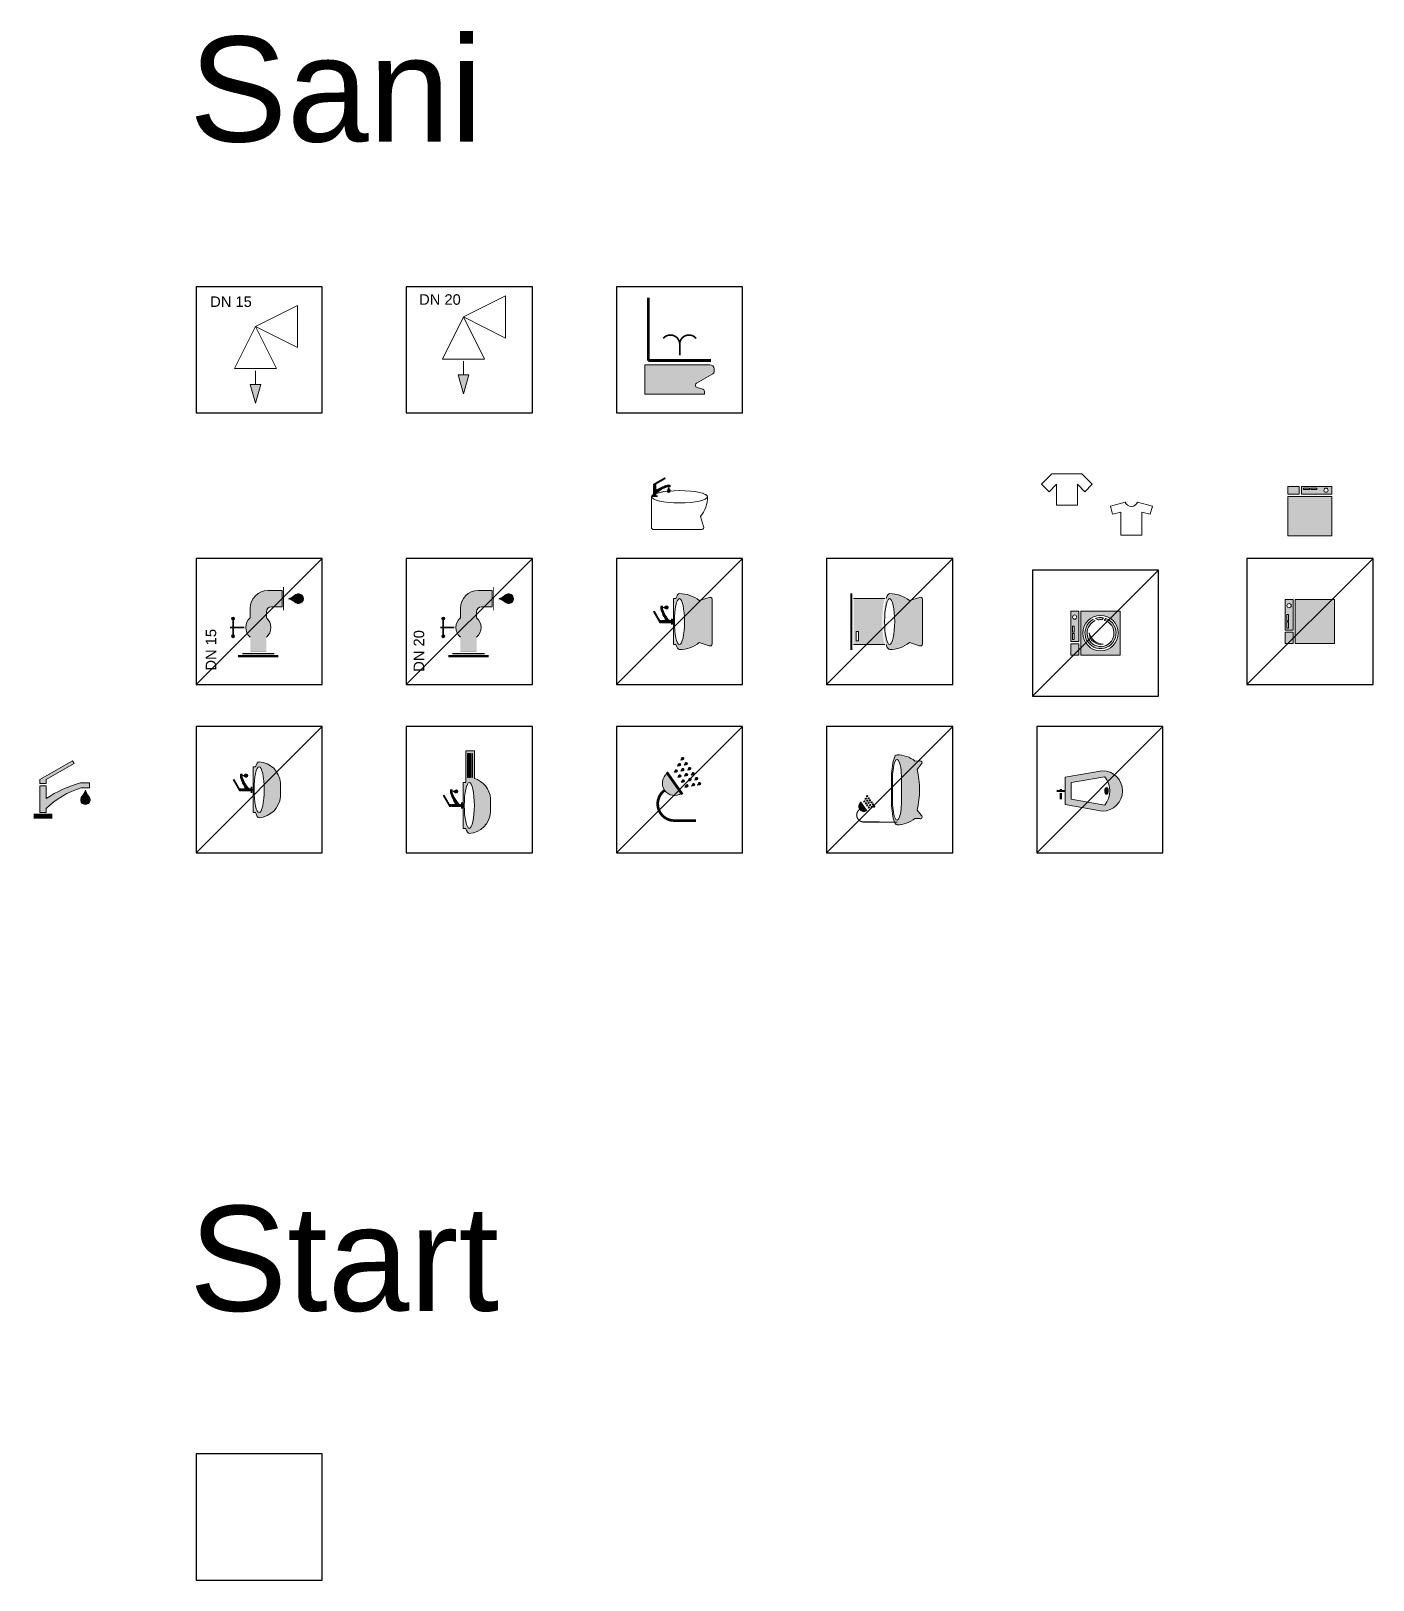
# Model space of a CAD drawing. Header units: millimetres. Extents: x 2216 to 5409, y -649 to 3037.
import ezdxf

# ---------------------------------------------------------------- set-up
doc = ezdxf.new("R2010")
doc.units = ezdxf.units.MM
doc.set_wipeout_variables(frame=1)
doc.linetypes.add('ACAD_ISO03W100', pattern=[30, 12, -18])
doc.layers.add('M-H-Fittings', color=254, linetype='Continuous', lineweight=0)
doc.layers.add('netisk', color=9, linetype='Continuous', plot=False)
doc.styles.get("Standard").update_dxf_attribs({"font": 'arial.ttf'})

msp = doc.modelspace()

# ---------------------------------------------------------------- texts
at = {"layer": 'M-H-Fittings', "char_height": 250, "attachment_point": 1}
for s, insert in [('Sani', (2592.008480971457, 3023.723451268905)), ('Start', (2592.008480971457, 241.2770201601934))]:
    msp.add_mtext_dynamic_manual_height_columns(s, width=1925.258343020851, gutter_width=12.5, heights=[0], dxfattribs=dict(at, insert=insert))
at = {"layer": 'M-H-Fittings', "char_height": 25, "attachment_point": 1, "rotation": 90}
for s, insert in [('DN 15', (2631.34108899707, 1515.056696652174)), ('DN 20', (3126.124974730782, 1512.202309821364))]:
    msp.add_mtext_dynamic_manual_height_columns(s, width=105.0851293479864, gutter_width=12.5, heights=[0], dxfattribs=dict(at, insert=insert))

# ---------------------------------------------------------------- blocks, each defined once
blk = doc.blocks.new('A$C965f7dd1')
h = blk.add_hatch(color=256)
h.dxf.hatch_style = 1
h.paths.add_polyline_path([(-20.5, 50, 1), (-14.5, 50, 1)])
h = blk.add_hatch(color=256)
h.dxf.hatch_style = 1
h.paths.add_polyline_path([(14.5, 50, 1), (20.5, 50, 1)])
at = {"layer": 'M-H-Fittings'}
h = blk.add_hatch(color=256, dxfattribs=at)
h.dxf.hatch_style = 1
h.paths.add_polyline_path([(-19.20937271229877, 16), (-47, 16), (-47, -16), (-19.20937271229854, -16, 0.4685212856658182), (19.20937271229855, -16), (31, -16, -0.4142135623730951), (41, -26), (41, -47), (73, -47), (73, -19, 0.4142135623730951), (38, 16), (19.20937271229855, 16, 0.4685212856658224)])
h = blk.add_hatch(color=256, dxfattribs=at)
h.dxf.hatch_style = 1
h.paths.add_polyline_path([(65.48704895708792, -74.7), (60.26352447854428, -67.35), (57.00000000000045, -60), (53.73647552145662, -67.35), (48.51295104291298, -74.70000000000002, 1.732050807568944)])
for centre in [(-17.5, 50), (17.5, 50)]:
    blk.add_circle(centre, 3)
for points, const_width in [([(-57, -40), (-57, 40)], 5), ([(-52, -32), (-52, 32)], 3), ([(-17.5, 50), (17.5, 50)], 3), ([(0, 28), (0, 56)], 3), ([(33.96000000000049, -50), (80.04000000000042, -50)], 1.6)]:
    blk.add_lwpolyline(points, dxfattribs=dict(at, const_width=const_width))
for points, format in [([(-19.20937271229877, -16, 0, 0, 0), (-47, -16, 0.8, 0.8, 0), (-47, 16, 0, 0, 0), (-19.20937271229877, 16, 0, 0, 0)], "xyseb"), ([(19.20937271229877, 16), (38, 16, -0.414213562373095), (73, -19), (73, -47), (41, -47), (41, -26, 0.414213562373095), (31, -16), (19.20937271229877, -16)], "xyb")]:
    blk.add_lwpolyline(points, format=format, dxfattribs=at)
blk.add_lwpolyline([(65.48704895708792, -74.7), (60.26352447854428, -67.35), (57.00000000000045, -60), (53.73647552145663, -67.35), (48.51295104291299, -74.7, 1.732050807568945)], format="xyb", close=True, dxfattribs=at)
for start, end in [(39.79181949956864, 140.2081805004314), (219.7918194995686, 320.2081805004313)]:
    blk.add_arc((0, 0), 25, start, end, dxfattribs=at)
blk = doc.blocks.new('A$C97941a01')
at = {"layer": 'M-H-Fittings', "linetype": 'ACAD_ISO03W100', "ltscale": 0.3, "const_width": 3.9}
blk.add_lwpolyline([(39.1637234543241, 40.49313749014209, 0.7179920944427118), (0, 26.07429980049756, 0.7179920944427599), (-39.16372345432592, 40.49313749014027)], format="xyb", dxfattribs=at)
blk.add_lwpolyline([(0, 0), (0, 26.07429980049665)], dxfattribs=at)
blk = doc.blocks.new('A$C60f572fc')
at = {"layer": 'M-H-Fittings'}
h = blk.add_hatch(color=256, dxfattribs=at)
h.dxf.hatch_style = 1
edge = h.paths.add_edge_path(flags=16)
edge.add_ellipse((0, 0), major_axis=(54.58193079756711, 0), ratio=0.2198529774350686, start_angle=0, end_angle=360)
h.paths.add_polyline_path([(-23.6674656326868, 73.75432655229338), (-45.76161193813459, 73.75432655229338), (-45.76161193813459, 79.67443521229325), (-23.6674656326868, 79.67443521229325)], flags=16)
edge = h.paths.add_edge_path()
edge.add_line((59.90423545972499, 6.389140710635047), (53.37828413852458, 8.74979825697119))
edge.add_line((53.37828413852458, 8.74979825697119), (44.94499205352258, 10.79991159144515))
edge.add_line((44.94499205352258, 10.79991159144515), (34.90907891388088, 12.464928279687))
edge.add_line((34.90907891388088, 12.464928279687), (23.62839917601104, 13.68547817434433))
edge.add_line((23.62839917601104, 13.68547817434433), (11.50519242285009, 14.41803965331951))
edge.add_line((11.50519242285009, 14.41803965331951), (-1.028259449331927, 14.6364914871599))
edge.add_line((-1.028259449331927, 14.6364914871599), (-13.52504627458711, 14.33304425390224))
edge.add_line((-13.52504627458711, 14.33304425390224), (-25.53956526677393, 13.51851808951142))
edge.add_line((-25.53956526677393, 13.51851808951142), (-36.64341005138431, 12.2219568700898))
edge.add_line((-36.64341005138431, 12.2219568700898), (-46.44064651815188, 10.48959258309424))
edge.add_line((-46.44064651815188, 10.48959258309424), (-54.58193079756711, 8.383196815387919))
edge.add_line((-54.58193079756711, 8.383196815387919), (-54.9427554196036, 8.268483236722659))
edge.add_line((-54.9427554196036, 8.268483236722659), (-55.29859232825311, 8.153019043637187))
edge.add_line((-55.29859232825311, 8.153019043637187), (-55.64940922057849, 8.036814717991547))
edge.add_line((-55.64940922057849, 8.036814717991547), (-55.99517424935584, 7.919880808835842))
edge.add_line((-55.99517424935584, 7.919880808835842), (-56.33585602597395, 7.802227931451853))
edge.add_line((-56.33585602597395, 7.802227931451853), (-56.67142362327832, 7.683866766389201))
edge.add_line((-56.67142362327832, 7.683866766389201), (-57.00184657838054, 7.564808058496283))
edge.add_line((-57.00184657838054, 7.564808058496283), (-57.32709489542503, 7.445062615944153))
edge.add_line((-57.32709489542503, 7.445062615944153), (-57.64713904831024, 7.32464130924609))
edge.add_line((-57.64713904831024, 7.32464130924609), (-57.96194998336887, 7.20355507027034))
edge.add_line((-57.96194998336887, 7.20355507027034), (-58.2714991220073, 7.081814891247632))
edge.add_line((-58.2714991220073, 7.081814891247632), (-58.57575836329761, 6.959431823773912))
edge.add_line((-58.57575836329761, 6.959431823773912), (-58.87470008653054, 6.836416977806493))
edge.add_line((-58.87470008653054, 6.836416977806493), (-59.16829715372114, 6.712781520655426))
edge.add_line((-59.16829715372114, 6.712781520655426), (-59.45652291207443, 6.58853667597009))
edge.add_line((-59.45652291207443, 6.58853667597009), (-59.73935119640373, 6.463693722720336))
edge.add_line((-59.73935119640373, 6.463693722720336), (-60.01675633150535, 6.338263994172394))
edge.add_line((-60.01675633150535, 6.338263994172394), (-60.28871313448963, 6.212258876859551))
edge.add_line((-60.28871313448963, 6.212258876859551), (-60.55519691707013, 6.085689809549876))
edge.add_line((-60.55519691707013, 6.085689809549876), (-60.8161834877983, 5.958568282205988))
edge.add_line((-60.8161834877983, 5.958568282205988), (-61.0716491542662, 5.830905834943906))
edge.add_line((-61.0716491542662, 5.830905834943906), (-61.32157072525388, 5.702714056983496))
edge.add_line((-61.32157072525388, 5.702714056983496), (-61.56592551283575, 5.574004585598004))
edge.add_line((-61.56592551283575, 5.574004585598004), (-61.80469133443967, 5.44478910505677))
edge.add_line((-61.80469133443967, 5.44478910505677), (-62.03784651486058, 5.315079345564754))
edge.add_line((-62.03784651486058, 5.315079345564754), (-62.26536988822772, 5.18488708219752))
edge.add_line((-62.26536988822772, 5.18488708219752), (-62.48724079992826, 5.054224133832804))
edge.add_line((-62.48724079992826, 5.054224133832804), (-62.70343910848078, 4.923102362076861))
edge.add_line((-62.70343910848078, 4.923102362076861), (-62.91394518736161, 4.791533670188073))
edge.add_line((-62.91394518736161, 4.791533670188073), (-63.11873992679284, 4.659530001996245))
edge.add_line((-63.11873992679284, 4.659530001996245), (-63.3178047354686, 4.527103340818485))
edge.add_line((-63.3178047354686, 4.527103340818485), (-63.51112154225029, 4.394265708371677))
edge.add_line((-63.51112154225029, 4.394265708371677), (-63.69867279780192, 4.261029163680178))
edge.add_line((-63.69867279780192, 4.261029163680178), (-63.88044147618621, 4.127405801981695))
edge.add_line((-63.88044147618621, 4.127405801981695), (-64.05641107641077, 3.993407753629754))
edge.add_line((-64.05641107641077, 3.993407753629754), (-64.22656562392149, 3.859047182991389))
edge.add_line((-64.22656562392149, 3.859047182991389), (-64.39088967205771, 3.724336287344158))
edge.add_line((-64.39088967205771, 3.724336287344158), (-64.54936830345378, 3.589287295767463))
edge.add_line((-64.54936830345378, 3.589287295767463), (-64.7019871313878, 3.45391246803365))
edge.add_line((-64.7019871313878, 3.45391246803365), (-64.8487323010977, 3.318224093494337))
edge.add_line((-64.8487323010977, 3.318224093494337), (-64.98959049102814, 3.182234489964685))
edge.add_line((-64.98959049102814, 3.182234489964685), (-65.1245489140465, 3.045956002606317))
edge.add_line((-65.1245489140465, 3.045956002606317), (-65.25359531860431, 2.909401002804771))
edge.add_line((-65.25359531860431, 2.909401002804771), (-65.37671798984411, 2.772581887048091))
edge.add_line((-65.37671798984411, 2.772581887048091), (-65.49390575066718, 2.63551107580065))
edge.add_line((-65.49390575066718, 2.63551107580065), (-65.60514796274856, 2.498201012375603))
edge.add_line((-65.60514796274856, 2.498201012375603), (-65.71043452749836, 2.360664161805744))
edge.add_line((-65.71043452749836, 2.360664161805744), (-65.80975588698311, 2.222913009711647))
edge.add_line((-65.80975588698311, 2.222913009711647), (-65.90310302479247, 2.084960061167749))
edge.add_line((-65.90310302479247, 2.084960061167749), (-65.99046746685599, 1.946817839568439))
edge.add_line((-65.99046746685599, 1.946817839568439), (-66.07184128221252, 1.808498885489371))
edge.add_line((-66.07184128221252, 1.808498885489371), (-66.14721708373418, 1.670015755550821))
edge.add_line((-66.14721708373418, 1.670015755550821), (-66.21658802879028, 1.531381021276502))
edge.add_line((-66.21658802879028, 1.531381021276502), (-66.279947819874, 1.392607267953053))
edge.add_line((-66.279947819874, 1.392607267953053), (-66.33729070517256, 1.253707093487037))
edge.add_line((-66.33729070517256, 1.253707093487037), (-66.38861147908756, 1.114693107261701))
edge.add_line((-66.38861147908756, 1.114693107261701), (-66.43390548271054, 0.9755779289923794))
edge.add_line((-66.43390548271054, 0.9755779289923794), (-66.47316860424326, 0.8363741875803044))
edge.add_line((-66.47316860424326, 0.8363741875803044), (-66.50639727937232, 0.6970945199661855))
edge.add_line((-66.50639727937232, 0.6970945199661855), (-66.53358849159304, 0.5577515699842479))
edge.add_line((-66.53358849159304, 0.5577515699842479), (-66.5547397724813, 0.4183579872128576))
edge.add_line((-66.5547397724813, 0.4183579872128576), (-66.56984920192008, 0.2789264258267394))
edge.add_line((-66.56984920192008, 0.2789264258267394), (-66.57891540827222, 0.1394695434487403))
edge.add_line((-66.57891540827222, 0.1394695434487403), (-66.58193756850778, 0))
edge.add_line((-66.58193756850778, 0), (-66.58193076686348, 2.449234216328477e-05))
edge.add_arc((7.961347515929447, -0.09343478008668171), 74.5433368704508, 179.9281649642446, 218.9629851140315)
edge.add_line((-50, -46.96764160984708), (-57.53137994517692, -70.82403595596679))
edge.add_arc((-53.02969354127526, -72.99999999999977), 4.999999999999741, 154.2024367649861, 270)
edge.add_line((-53.02969354127526, -77.99999999999955), (53.02969354127526, -78))
edge.add_arc((53.02969354127526, -72.99999999999955), 5.000000000000455, 270, 385.7975632350117)
edge.add_line((57.53137994517783, -70.82403595596634), (50, -46.96764160984776))
edge.add_arc((-7.961347515940361, -0.09343478008213424), 74.5433368704625, 321.0370148859707, 360.0718350357532)
edge.add_line((66.58193076686439, 2.44923437549005e-05), (66.58193756850778, 0))
edge.add_line((66.58193756850778, 0), (66.57891540827222, 0.1394695434487403))
edge.add_line((66.57891540827222, 0.1394695434487403), (66.56984920192008, 0.2789264258267394))
edge.add_line((66.56984920192008, 0.2789264258267394), (66.5547397724813, 0.4183579872128576))
edge.add_line((66.5547397724813, 0.4183579872128576), (66.53358849159304, 0.5577515699842479))
edge.add_line((66.53358849159304, 0.5577515699842479), (66.50639727937232, 0.6970945199661855))
edge.add_line((66.50639727937232, 0.6970945199661855), (66.47316860424326, 0.8363741875803044))
edge.add_line((66.47316860424326, 0.8363741875803044), (66.43390548271054, 0.9755779289923794))
edge.add_line((66.43390548271054, 0.9755779289923794), (66.38861147908756, 1.114693107261701))
edge.add_line((66.38861147908756, 1.114693107261701), (66.33729070517256, 1.253707093487037))
edge.add_line((66.33729070517256, 1.253707093487037), (66.279947819874, 1.392607267953053))
edge.add_line((66.279947819874, 1.392607267953053), (66.21658802879028, 1.531381021276502))
edge.add_line((66.21658802879028, 1.531381021276502), (66.14721708373418, 1.670015755550821))
edge.add_line((66.14721708373418, 1.670015755550821), (66.07184128221252, 1.808498885489371))
edge.add_line((66.07184128221252, 1.808498885489371), (65.99046746685599, 1.946817839568439))
edge.add_line((65.99046746685599, 1.946817839568439), (65.90310302479247, 2.084960061167749))
edge.add_line((65.90310302479247, 2.084960061167749), (65.80975588698311, 2.222913009711647))
edge.add_line((65.80975588698311, 2.222913009711647), (65.71043452749836, 2.360664161805744))
edge.add_line((65.71043452749836, 2.360664161805744), (65.60514796274856, 2.498201012375603))
edge.add_line((65.60514796274856, 2.498201012375603), (65.49390575066718, 2.63551107580065))
edge.add_line((65.49390575066718, 2.63551107580065), (65.37671798984411, 2.772581887048091))
edge.add_line((65.37671798984411, 2.772581887048091), (65.25359531860431, 2.909401002804771))
edge.add_line((65.25359531860431, 2.909401002804771), (65.1245489140465, 3.045956002606317))
edge.add_line((65.1245489140465, 3.045956002606317), (64.98959049102814, 3.182234489964685))
edge.add_line((64.98959049102814, 3.182234489964685), (64.8487323010977, 3.318224093494337))
edge.add_line((64.8487323010977, 3.318224093494337), (64.7019871313878, 3.45391246803365))
edge.add_line((64.7019871313878, 3.45391246803365), (64.54936830345378, 3.589287295767463))
edge.add_line((64.54936830345378, 3.589287295767463), (64.39088967205771, 3.724336287344158))
edge.add_line((64.39088967205771, 3.724336287344158), (64.22656562392149, 3.859047182991389))
edge.add_line((64.22656562392149, 3.859047182991389), (64.05641107641077, 3.993407753629754))
edge.add_line((64.05641107641077, 3.993407753629754), (63.88044147618621, 4.127405801981695))
edge.add_line((63.88044147618621, 4.127405801981695), (63.69867279780192, 4.261029163680178))
edge.add_line((63.69867279780192, 4.261029163680178), (63.51112154225029, 4.394265708371677))
edge.add_line((63.51112154225029, 4.394265708371677), (63.3178047354686, 4.527103340818485))
edge.add_line((63.3178047354686, 4.527103340818485), (63.11873992679284, 4.659530001996245))
edge.add_line((63.11873992679284, 4.659530001996245), (62.91394518736161, 4.791533670188073))
edge.add_line((62.91394518736161, 4.791533670188073), (62.70343910848078, 4.923102362076861))
edge.add_line((62.70343910848078, 4.923102362076861), (62.48724079992826, 5.054224133832804))
edge.add_line((62.48724079992826, 5.054224133832804), (62.26536988822772, 5.18488708219752))
edge.add_line((62.26536988822772, 5.18488708219752), (62.03784651486058, 5.315079345564754))
edge.add_line((62.03784651486058, 5.315079345564754), (61.80469133443967, 5.44478910505677))
edge.add_line((61.80469133443967, 5.44478910505677), (61.56592551283575, 5.574004585598004))
edge.add_line((61.56592551283575, 5.574004585598004), (61.32157072525388, 5.702714056983496))
edge.add_line((61.32157072525388, 5.702714056983496), (61.0716491542662, 5.830905834943906))
edge.add_line((61.0716491542662, 5.830905834943906), (60.8161834877983, 5.958568282205988))
edge.add_line((60.8161834877983, 5.958568282205988), (60.55519691707013, 6.085689809549876))
edge.add_line((60.55519691707013, 6.085689809549876), (60.28871313448963, 6.212258876859551))
edge.add_line((60.28871313448963, 6.212258876859551), (60.01675633150535, 6.338263994172394))
edge.add_line((60.01675633150535, 6.338263994172394), (59.90423545972499, 6.389140710635047))
h.paths.add_polyline_path([(54.07078779592121, 11.67314762347064), (54.58193079756711, 11.51997126360493), (54.58193079756711, 85.47945633357631), (-54.58193079756711, 85.47945633357585), (-54.58193079756711, 11.52139374539729), (-54.54642149951269, 11.53229419639524), (-53.58864975464439, 11.81250854969539), (-52.6046042329599, 12.08703117463392), (-51.59472797392846, 12.35579814378798), (-50.55946639623926, 12.6187509435083), (-49.49926491837959, 12.87583106019656), (-48.41456895901047, 13.12697998021645), (-47.30582393667373, 13.37213918994485), (-46.17347527004949, 13.61125017573659), (-45.01796837768325, 13.84425442397924), (-43.83975086326882, 14.07108821294446), (-42.63934975515076, 14.29164816157686), (-41.41739104272892, 14.50584965141866), (-40.1745068427681, 14.7136147116114), (-38.9113292723523, 14.91486537122069), (-37.62849044842733, 15.10952365934622), (-36.3266224878671, 15.29751160510114), (-35.00635750770834, 15.47875123756648), (-33.66832762477588, 15.65316458585903), (-32.31316495623287, 15.82067367904824), (-30.94150161882408, 15.98120054625565), (-29.5539697296208, 16.13466721656391), (-28.15122963178874, 16.28099226543463), (-26.73403693187811, 16.42010526894751), (-25.3031419388517, 16.55195616647188), (-23.8592937323001, 16.67649537928401), (-22.40324139139466, 16.79367332868537), (-20.93573399572051, 16.90344043592427), (-19.45752062455358, 17.00574712231764), (-17.96935035728438, 17.10054380912584), (-16.47197227324614, 17.18778091764602), (-14.96613545202308, 17.26740886914308), (-13.45258897283657, 17.33937808491169), (-11.93208227904597, 17.40363896675808), (-10.40540649133618, 17.46014888130958), (-8.873371096318806, 17.50889355493973), (-7.336770240725855, 17.54986530839142), (-5.796398071356634, 17.58305646239501), (-4.2530487349959, 17.60845933769087), (-2.70751637830017, 17.62606625502053), (-1.160595147958702, 17.6358695351214), (0.3869208092655754, 17.63786149873158), (1.934237346349619, 17.63203446658895), (3.480560316933406, 17.61838075943206), (5.02509557409212, 17.59689269800015), (6.567044106678622, 17.56756345552731), (8.105583028733236, 17.5304068655596), (9.639931359933144, 17.48545772576131), (11.16931664380718, 17.43275174134965), (12.69296642321024, 17.37232461755502), (14.21010824139375, 17.30421205958373), (15.71996964154459, 17.22844977267027), (17.22177816675958, 17.14507346203573), (18.71476136013371, 17.05411883290435), (20.19814676498208, 16.95562159048518), (21.67116192425783, 16.84961744001316), (23.13303438109597, 16.73614208670188), (24.58298170416947, 16.61523754760424), (26.02025710501766, 16.48697212214415), (27.44417713316761, 16.35141702285318), (28.85405987740614, 16.20864324162699), (30.24922342655827, 16.0587217703735), (31.62898586935717, 15.90172360098836), (32.99266529455599, 15.73771972538339), (34.33957979100978, 15.5667811354474), (35.66904744741169, 15.38897882306628), (36.98038635238026, 15.20438378018775), (38.27291459495336, 15.01306699868428), (39.54594979726517, 14.81509977854148), (40.79880075838264, 14.6105833670299), (42.03090870943197, 14.39960925394007), (43.24176827937299, 14.18224911811967), (44.43087409723466, 13.95857463838593), (45.59772079200502, 13.72865749357743), (46.74180299270574, 13.49256936254938), (47.86261532838398, 13.25038192409534), (48.95965242799684, 13.00216685709279), (50.0324089206506, 12.74799584036145), (51.08037943521504, 12.48794055272992), (52.10305860085737, 12.22207267302792), (53.09995862931464, 11.95046339112719)])
for p, q in [((-54.58193079756711, 11.52164407156943), (-54.58193079756711, 85.59061576168278)), ((54.58193079756711, 85.59061576168301), (54.58193079756711, 11.52167045080432))]:
    blk.add_line(p, q, dxfattribs=at)
at = {"layer": 'M-H-Fittings', "const_width": 4.75}
blk.add_lwpolyline([(-67.4086845349957, 91.47945633357585), (67.4086845349957, 91.47945633357631)], dxfattribs=at)
at = {"layer": 'M-H-Fittings'}
blk.add_lwpolyline([(-45.76161193813459, 79.67443521229325), (-23.6674656326868, 79.67443521229325), (-23.6674656326868, 73.75432655229338), (-45.76161193813459, 73.75432655229338)], close=True, dxfattribs=at)
blk.add_lwpolyline([(-50, -46.96764160984822), (-57.53137994517783, -70.82403595596679, 0.5531549186807541), (-53.02969354127526, -78), (53.02969354127526, -78, 0.5531549186807777), (57.53137994517783, -70.82403595596656), (50, -46.96764160984822)], format="xyb", dxfattribs=at)
for centre, radius, start, end in [((7.961347515927628, -0.09343478008736383), 74.54333687044917, 179.9281837896587, 218.9629851140089), ((-7.961347515927628, -0.09343478008736383), 74.54333687044924, 321.0370148859911, 0.07181621034125624)]:
    blk.add_arc(centre, radius, start, end, dxfattribs=at)
for start_param, end_param in [(2.531807082980564, 3.141592653589793), (0, 0.6097855706092287)]:
    blk.add_ellipse((0, 0), major_axis=(66.58193756850774, 0), ratio=0.2198529774350686, start_param=start_param, end_param=end_param, dxfattribs=at)
blk.add_ellipse((0, 0), major_axis=(54.58193079756711, 0), ratio=0.2198529774350686, dxfattribs=at)
blk = doc.blocks.new('A$C8174867d')
at = {"layer": 'M-H-Fittings'}
h = blk.add_hatch(color=256, dxfattribs=at)
h.dxf.hatch_style = 1
h.paths.add_polyline_path([(10.18445874850478, -17.64000000000012), (3.916229374252452, -8.819999999999927), (1.332267629550188e-15, 0), (-3.916229374252449, -8.819999999999938), (-10.18445874850477, -17.6400000000001, 1.732050807568944)])
blk.add_lwpolyline([(10.18445874850477, -17.6400000000001), (3.916229374252453, -8.819999999999936), (0, 0), (-3.916229374252453, -8.819999999999936), (-10.18445874850477, -17.6400000000001, 1.732050807568945)], format="xyb", close=True, dxfattribs=at)
blk = doc.blocks.new('A$Cef71c542')
at = {"layer": 'M-H-Fittings'}
h = blk.add_hatch(color=256, dxfattribs=at)
h.dxf.hatch_style = 1
h.paths.add_polyline_path([(-17.17333263121964, -17.94694805303311), (-12.17333263121964, -17.94694805303311), (-12.17333263121964, -14.94694805303233, -0.1179724468236733), (15.63407128889726, 1.611718525555029), (22.21196055730707, 1.611718525555036), (22.17333263121964, 5.611718525555036), (15.11643319869239, 5.543570178133239, 0.08030016186605768), (-12.17333263121963, -6.981602028990777), (-12.17333263121964, 3.053051946966889), (-17.17333263121964, 3.053051946966891)])
h.paths.add_polyline_path([(-12.17333263121964, 8.053051946966887), (10.05742948231364, 20.88798843750578), (8.807429482313633, 23.05305194696689), (-17.17333263121964, 8.05305194696689), (-17.17333263121964, 5.053051946966891), (-12.17333263121964, 5.053051946966891)])
for points in [[(-17.17333263121964, 5.053051946966891), (-17.17333263121964, 8.05305194696689), (8.807429482313637, 23.05305194696689)], [(8.807429482313637, 23.05305194696689), (10.05742948231364, 20.88798843750578), (-12.17333263121964, 8.05305194696689), (-12.17333263121964, 5.053051946966891)], [(-12.17333263121964, 5.053051946966891), (-17.17333263121964, 5.053051946966891)], [(-17.17333263121964, -17.94694805303311), (-17.17333263121964, 3.053051946966891)], [(-12.17333263121964, 3.053051946966891), (-17.17333263121964, 3.053051946966891)], [(-12.17333263121964, -6.981602028991118), (-12.17333263121964, 3.053051946966891)], [(15.11643319869199, 5.543570178133225), (22.17333263121964, 5.611718525555036)], [(15.63407128889685, 1.611718525555036), (22.17333263121964, 1.611718525555036)], [(22.17333263121964, 5.611718525555036), (22.21196055730707, 1.611718525554808)], [(-12.17333263121964, -17.94694805303311), (-17.17333263121964, -17.94694805303311)], [(-12.17333263121964, -14.94694805303311), (-12.17333263121964, -17.94694805303311)]]:
    blk.add_lwpolyline(points, dxfattribs=at)
at = {"layer": 'M-H-Fittings', "const_width": 4}
blk.add_lwpolyline([(-22.17333263121964, -20.94694805303288), (-7.173332631219637, -20.94694805303288)], dxfattribs=at)
at = {"layer": 'M-H-Fittings'}
for centre, radius, start, end in [((40.21496049199868, -85.13291256106459), 94.08592133919333, 105.471664022283, 123.8357019921325), ((36.33211703720826, -64.77523896778212), 69.5387461996643, 107.3163713506122, 134.2292711709559)]:
    blk.add_arc(centre, radius, start, end, dxfattribs=at)
at = {"layer": 'M-H-Fittings', "xscale": 0.3200000000000001, "yscale": 0.3200000000000001, "zscale": 0.3200000000000001}
blk.add_blockref('A$C8174867d', (18.90370196005915, -0.3882814744449643), dxfattribs=at)
blk = doc.blocks.new('A$C3084a89e')
at = {"layer": 'M-H-Fittings'}
h = blk.add_hatch(color=256, dxfattribs=at)
h.dxf.hatch_style = 1
edge = h.paths.add_edge_path()
edge.add_arc((-7.961347515927613, -0.09343478008735673), 74.54333687044922, 321.0370148859673, 360.0718350357572)
edge.add_ellipse((0, 0), major_axis=(66.58193756850774, 0), ratio=0.2198529774350686, start_angle=0, end_angle=34.93813960388545)
edge.add_line((54.58193079756711, 8.383196815387919), (54.58193079756711, 14.52167045080432))
edge.add_line((54.58193079756711, 14.52167045080432), (-54.58193079756711, 14.52164407156943))
edge.add_line((-54.58193079756711, 14.52164407156943), (-54.58193079756711, 8.383196815387912))
edge.add_ellipse((0, 0), major_axis=(66.58193756850774, 0), ratio=0.2198529774350686, start_angle=145.0618603961145, end_angle=180)
edge.add_arc((7.961347515927628, -0.09343478008739226), 74.54333687044915, 179.9281649642425, 218.9629851140324)
edge.add_line((-49.99999999999984, -46.96764160984774), (-57.53137994517785, -70.82403595596683))
edge.add_arc((-53.02969354127553, -72.99999999999972), 5.000000000000286, 154.2024367649904, 270.0000000000002)
edge.add_line((-53.02969354127552, -78), (53.02969354127565, -78))
edge.add_arc((53.02969354127565, -72.99999999999972), 5.000000000000285, 270, 385.7975632350127)
edge.add_line((57.53137994517784, -70.8240359559666), (49.99999999999967, -46.96764160984805))
edge = h.paths.add_edge_path(flags=16)
edge.add_ellipse((0, 0), major_axis=(54.58193079756711, 0), ratio=0.2198529774350686, start_angle=0, end_angle=360)
for p, q in [((-54.58193079756711, 8.383196815387919), (-54.58193079756711, 14.52164407156943)), ((54.58193079756711, 14.52167045080432), (54.58193079756711, 8.383196815387919))]:
    blk.add_line(p, q, dxfattribs=at)
blk.add_lwpolyline([(-54.58193079756711, 14.52164407156943), (54.58193079756711, 14.52167045080432)], dxfattribs=at)
blk.add_lwpolyline([(-50, -46.96764160984822), (-57.53137994517783, -70.82403595596679, 0.5531549186807541), (-53.02969354127526, -78), (53.02969354127526, -78, 0.5531549186807777), (57.53137994517783, -70.82403595596656), (50, -46.96764160984822)], format="xyb", dxfattribs=at)
for centre, radius, start, end in [((7.961347515927628, -0.09343478008736383), 74.54333687044917, 179.9281837896587, 218.9629851140091), ((-7.961347515927628, -0.09343478008736383), 74.54333687044924, 321.0370148859909, 0.07181621034125694)]:
    blk.add_arc(centre, radius, start, end, dxfattribs=at)
for start_param, end_param in [(2.531807082980564, 3.141592653589793), (1.444506774537868, 1.697088077321526), (0, 0.6097855706092287)]:
    blk.add_ellipse((0, 0), major_axis=(66.58193756850774, 0), ratio=0.2198529774350686, start_param=start_param, end_param=end_param, dxfattribs=at)
blk.add_ellipse((0, 0), major_axis=(54.58193079756711, 0), ratio=0.2198529774350686, dxfattribs=at)
blk.add_blockref('A$Cef71c542', (14.55047876738428, 38.84527569549233), dxfattribs=at)
blk = doc.blocks.new('A$C1cba83ce')
at = {"layer": 'M-H-Fittings'}
h = blk.add_hatch(color=256, dxfattribs=at)
h.dxf.hatch_style = 1
h.paths.add_polyline_path([(52.33780215343631, 39.92170453131348), (52.33780215343631, 58.63255679696999), (-20.40268129206014, 58.63255679696999), (-20.40268129206014, 39.92170453131348)])
h.paths.add_polyline_path([(16.53000141569282, 50.98509612136559), (2.041114021356405, 50.98509612136559), (2.041114021356407, 54.86738179790336), (16.53000141569282, 54.86738179790336)], flags=16)
h.paths.add_polyline_path([(33.02690775323754, 49.66472347659374, -1), (43.02690775323754, 49.66472347659374, -1)], flags=16)
h.paths.add_polyline_path([(-0.8424168117671798, 50.98509612136559), (-15.3313042061036, 50.98509612136559), (-15.3313042061036, 54.86738179790336), (-0.8424168117671762, 54.86738179790336)], flags=16)
h.paths.add_polyline_path([(-25.40268129206014, 39.92170453131348), (-25.40268129206015, 58.63255679696999), (-52.3378021534354, 58.63255679696999), (-52.3378021534354, 39.92170453131348)])
h = blk.add_hatch(color=256, dxfattribs=at)
h.dxf.hatch_style = 1
h.paths.add_polyline_path([(29.35496013218381, 0.8837385037554633), (32.3587515271547, 6.086457815184065, 4.591759374978077), (34.73815494093924, -24.59358107376693), (30.77371993328597, -20.62914606611298, -5.763520650619261)], flags=0)
h.paths.add_polyline_path([(0.6909440401043732, 15.13573161065255, 0.4968970713958258), (-26.17222475509514, -18.48978001008962, -0.3467591701846935)], flags=0)
h.paths.add_polyline_path([(52.33780215343722, 34.92170453131348), (-52.3378021534354, 34.92170453131348), (-52.3378021534354, -58.63255679696977), (52.33780215343722, -58.63255679696977)])
h.paths.add_polyline_path([(42.0000000000006, -11.85542613282792, -1), (-41.99999999999878, -11.85542613282792, -1)], flags=16)
h.paths.add_polyline_path([(32.35875152715471, 6.086457815184077), (29.35496013218381, 0.8837385037554633, 5.763520650619261), (30.77371993328597, -20.62914606611298), (34.73815494093922, -24.59358107376692, -4.591759374978077)], flags=0)
h.paths.add_polyline_path([(34.88781540613126, 0.4669249491602336, -0.1347730925170634), (36.28911416458246, -19.07347248554462), (31.87676379511623, -14.66112211607793, 0.07122998044679553), (31.38325938764932, -5.60314413282363)], flags=0)
h.paths.add_polyline_path([(0.6909440401042879, 15.13573161065253, 0.3467591701846929), (-26.17222475509514, -18.48978001008961, -0.4968970713958244)], flags=0)
h = blk.add_hatch(color=256, dxfattribs=at)
h.dxf.hatch_style = 1
h.paths.add_polyline_path([(29.35496013218381, 0.8837385037554633), (32.3587515271547, 6.086457815184062, 4.591759374978078), (34.73815494093924, -24.59358107376693), (30.77371993328597, -20.62914606611298, -5.763520650619262)])
h = blk.add_hatch(color=256, dxfattribs=at)
h.dxf.hatch_style = 1
h.paths.add_polyline_path([(0.6909440401044122, 15.13573161065255, 0.496897071395826), (-26.17222475509514, -18.48978001008962, -0.3467591701846938)])
h.paths.add_polyline_path([(34.88781540613138, 0.4669249491598499), (31.38325938764933, -5.603144132823633, -0.07122998044679553), (31.87676379511624, -14.66112211607793), (36.28911416458246, -19.07347248554462, 0.1347730925170606)])
for points in [[(-52.3378021534354, 39.92170453131348), (-25.40268129206015, 39.92170453131348), (-25.40268129206015, 58.63255679696999), (-52.3378021534354, 58.63255679696999)], [(-20.40268129206015, 39.92170453131348), (52.33780215343631, 39.92170453131348), (52.33780215343631, 58.63255679696999), (-20.40268129206015, 58.63255679696999)], [(-15.3313042061036, 54.86738179790336), (-0.8424168117671798, 54.86738179790336), (-0.8424168117671798, 50.98509612136559), (-15.3313042061036, 50.98509612136559)], [(2.041114021356407, 54.86738179790336), (16.53000141569282, 54.86738179790336), (16.53000141569282, 50.98509612136559), (2.041114021356407, 50.98509612136559)], [(-52.3378021534354, -58.63255679696977), (52.33780215343722, -58.63255679696977), (52.33780215343722, 34.92170453131348), (-52.3378021534354, 34.92170453131348)]]:
    blk.add_lwpolyline(points, close=True, dxfattribs=at)
blk.add_lwpolyline([(32.35875152715471, 6.086457815184076), (29.35496013218381, 0.8837385037554668, 5.76352065061926), (30.77371993328597, -20.62914606611298), (34.73815494093924, -24.59358107376693, -4.591759374978077)], format="xyb", close=True, dxfattribs=at)
for points in [[(31.38325938764956, -5.603144132823218), (34.88781540613127, 0.4669249491596474)], [(31.87676379511595, -14.66112211607765), (36.28911416458232, -19.07347248554447)]]:
    blk.add_lwpolyline(points, dxfattribs=at)
for centre, radius in [((38.02690775323754, 49.66472347659374), 5), ((9.094947017729282e-13, -11.85542613282792), 41.99999999999969)]:
    blk.add_circle(centre, radius, dxfattribs=at)
for centre, radius, start, end in [((9.094947017729282e-13, -11.85542613282792), 27, 88.53361112836524, 194.2241989338093), ((8.587069199450525, -18.7155712501019), 34.76002730008395, 103.1299897492559, 179.6278203129415), ((9.094947017729282e-13, -11.85542613282792), 37, 348.7504666540478, 19.45318363106356), ((9.094947017729282e-13, -11.85542613282792), 32, 354.9699619019572, 11.26714571693543)]:
    blk.add_arc(centre, radius, start, end, dxfattribs=at)
blk = doc.blocks.new('A$C8da73fee')
at = {"layer": 'M-H-Fittings'}
h = blk.add_hatch(color=256, dxfattribs=at)
h.dxf.hatch_style = 1
h.paths.add_polyline_path([(52.33780215343631, 39.92170453131348), (52.33780215343631, 58.63255679696999), (-20.40268129206014, 58.63255679696999), (-20.40268129206014, 39.92170453131348)])
h.paths.add_polyline_path([(16.53000141569282, 50.98509612136559), (2.041114021356405, 50.98509612136559), (2.041114021356407, 54.86738179790336), (16.53000141569282, 54.86738179790336)], flags=16)
h.paths.add_polyline_path([(33.02690775323754, 49.66472347659374, -1), (43.02690775323754, 49.66472347659374, -1)], flags=16)
h.paths.add_polyline_path([(-0.8424168117671798, 50.98509612136559), (-15.3313042061036, 50.98509612136559), (-15.3313042061036, 54.86738179790336), (-0.8424168117671762, 54.86738179790336)], flags=16)
h.paths.add_polyline_path([(-25.40268129206014, 39.92170453131348), (-25.40268129206015, 58.63255679696999), (-52.3378021534354, 58.63255679696999), (-52.3378021534354, 39.92170453131348)])
h = blk.add_hatch(color=256, dxfattribs=at)
h.dxf.hatch_style = 1
h.paths.add_polyline_path([(52.33780215343722, 34.92170453131348), (-52.3378021534354, 34.92170453131348), (-52.3378021534354, -58.63255679696976), (52.33780215343722, -58.63255679696976)])
for points in [[(-52.3378021534354, 39.92170453131348), (-25.40268129206015, 39.92170453131348), (-25.40268129206015, 58.63255679696999), (-52.3378021534354, 58.63255679696999)], [(-20.40268129206015, 39.92170453131348), (52.33780215343631, 39.92170453131348), (52.33780215343631, 58.63255679696999), (-20.40268129206015, 58.63255679696999)], [(-15.3313042061036, 54.86738179790336), (-0.8424168117671798, 54.86738179790336), (-0.8424168117671798, 50.98509612136559), (-15.3313042061036, 50.98509612136559)], [(2.041114021356407, 54.86738179790336), (16.53000141569282, 54.86738179790336), (16.53000141569282, 50.98509612136559), (2.041114021356407, 50.98509612136559)], [(-52.3378021534354, -58.63255679696977), (52.33780215343722, -58.63255679696977), (52.33780215343722, 34.92170453131348), (-52.3378021534354, 34.92170453131348)]]:
    blk.add_lwpolyline(points, close=True, dxfattribs=at)
blk.add_circle((38.02690775323754, 49.66472347659374), 5, dxfattribs=at)
blk = doc.blocks.new('A$C38336e28')
at = {"layer": 'M-H-Fittings'}
h = blk.add_hatch(color=256, dxfattribs=at)
h.dxf.hatch_style = 1
h.paths.add_polyline_path([(-6.563237694327571, -3.839023547850893), (29.94055315035751, 21.8709104730784, 1)])
at = {"layer": 'M-H-Fittings', "const_width": 5}
blk.add_lwpolyline([(-56.68983121226347, -30.24462785770652), (-56.54460679555814, 12.11148966417636, -0.6873994160984689), (-1.166309282449674, 27.26783888495652)], format="xyb", dxfattribs=at)
blk.add_lwpolyline([(31.9638866599812, 23.29596167546151), (-8.586571203950825, -5.264074750233704)], dxfattribs=at)
at = {"layer": 'M-H-Fittings'}
blk.add_arc((11.68865772801519, 9.01594346261345), 22.32446781780616, 35.15736619262469, 215.1573661926247, dxfattribs=at)
at = {"layer": 'M-H-Fittings', "yscale": 0.192192, "zscale": 0.192192}
for p, xscale, rotation in [((22.67911508883299, 3.103737504058245), 0.192192, 35.1573661926221), ((31.80506280000418, 9.531221009289993), 0.192192, 35.1573661926221), ((43.09644393289136, 3.711424750904598), 0.192192, 35.1573661926221), ((4.427219666490146, -9.751229506406844), -0.192192, 35.15736619262273), ((6.592653088206134, -21.99850927002467), 0.192192, 35.1573661926221), ((13.55316737766179, -3.323746001174413), 0.192192, 35.1573661926221), ((15.71860079937733, -15.57102576479224), -0.192192, 35.15736619262273), ((17.58311044902439, -27.91071522857987), -0.192192, 35.15736619262273), ((24.84454851054898, -9.143542259559808), 0.192192, 35.1573661926221), ((26.70905816019604, -21.48323172334744), 0.192192, 35.1573661926221), ((33.97049622172017, -2.71605875432715), 0.192192, 35.1573661926221), ((35.83500587136723, -15.05574821811479), 0.192192, 35.1573661926221), ((44.96095358253842, -8.628264712883038), 0.192192, 35.1573661926221), ((54.08690129370962, -2.200781207651289), 0.192192, 35.1573661926221), ((8.457162737852286, -33.17958359623526), -0.192192, 35.15736619262273)]:
    blk.add_blockref('A$C8174867d', p, dxfattribs=dict(at, xscale=xscale, rotation=rotation))
blk = doc.blocks.new('A$C67be4447')
at = {"layer": 'M-H-Fittings'}
h = blk.add_hatch(color=256, dxfattribs=at)
h.dxf.hatch_style = 1
edge = h.paths.add_edge_path()
edge.add_line((37.08555351019739, -50.7385433373789), (46.72608713963281, -58.06723477115902))
edge.add_arc((49.6207854788945, -56.09981983661237), 3.500000000000226, 214.2024367650468, 329.9999999999783)
edge.add_arc((49.62078547889389, -56.09981983661343), 3.500000000000229, 329.9999999999986, 385.7975632349923)
edge.add_line((52.77196596162599, -54.57664500579136), (52.50000000000089, -46.53742300135043))
edge.add_arc((11.92705673885121, -13.72547822051863), 52.18033580931446, 321.0370148859683, 360.0718350357589)
edge.add_ellipse((17.50000000000091, -13.66007387445734), major_axis=(46.60735629795541, 0), ratio=0.2198529774350686, start_angle=0, end_angle=34.93813960388545)
edge.add_ellipse((17.50000000000091, -13.66007387445734), major_axis=(46.60735629795541, 0), ratio=0.2198529774350686, start_angle=34.93813960388496, end_angle=89.87275731464291)
edge.add_line((17.60350570929397, -3.413333090333477), (-17.50143208183896, -3.413333090333481))
edge.add_ellipse((-17.5, -13.66007387445757), major_axis=(46.60735629795541, 0), ratio=0.2198529774350686, start_angle=90, end_angle=145.061860396114)
edge.add_ellipse((-17.5, -13.66007387445757), major_axis=(46.60735629795541, 0), ratio=0.2198529774350686, start_angle=145.0618603961145, end_angle=180)
edge.add_arc((-11.92705673885028, -13.72547822051889), 52.18033580931441, 179.9281649642409, 218.9629851140332)
edge.add_line((-52.4999999999991, -46.53742300135166), (-52.77196596162412, -54.57664500578972))
edge.add_arc((-49.62078547889373, -56.09981983661498), 3.500000000000075, 154.2024367649485, 325.7975632384543)
edge.add_line((-46.72608713951194, -58.06723477098467), (-37.08555351022964, -50.73854333737165))
edge.add_arc((1.387778780781446e-13, 115.7124293860538), 170.5322978198988, 257.4395590012454, 282.5604409987434)
edge = h.paths.add_edge_path(flags=16)
edge.add_ellipse((-17.5, -13.66007387445757), major_axis=(38.20735155829698, 0), ratio=0.2198529774350686, start_angle=268.1008659688157, end_angle=271.8991340311842, ccw=False)
edge.add_ellipse((-17.5, -13.66007387445757), major_axis=(38.20735155829698, 0), ratio=0.2198529774350686, start_angle=90, end_angle=268.1008659688157, ccw=False)
edge.add_line((-17.4999999999955, -5.260073874457472), (17.50000000000774, -5.260073874457472))
edge.add_ellipse((17.50000000000091, -13.66007387445734), major_axis=(38.20735155829698, 0), ratio=0.2198529774350686, start_angle=271.8991340311374, end_angle=450, ccw=False)
edge.add_ellipse((17.50000000000091, -13.66007387445734), major_axis=(38.20735155829698, 0), ratio=0.2198529774350686, start_angle=268.10086596886146, end_angle=271.8991340311374, ccw=False)
edge.add_line((16.23380559220892, -22.05545989671327), (-16.23380559217536, -22.05545989671327))
for p, q in [((46.72608713963018, -58.06723477115702), (37.08555351019731, -50.73854333737881)), ((52.77196596162594, -54.57664500578971), (52.50000000000091, -46.53742300135127)), ((49.62078547889359, -59.59981983661305), (49.62078547889359, -59.59981983661305))]:
    blk.add_line(p, q, dxfattribs=at)
at = {"layer": 'M-H-Fittings', "const_width": 2}
blk.add_lwpolyline([(-59.00330770809887, 30.71840160815145), (-59.15759617272033, -14.28133389184541)], dxfattribs=at)
at = {"layer": 'M-H-Fittings'}
for points in [[(-18.76619440783361, -22.05545989671327), (18.7661944077945, -22.05545989671327)], [(-17.5, -5.260073874457476), (17.50000000000091, -5.260073874457476)], [(-17.39649429070778, -3.413333090333481), (17.60350570929313, -3.413333090333481)]]:
    blk.add_lwpolyline(points, dxfattribs=at)
blk.add_lwpolyline([(-52.49999999999909, -46.53742300135127), (-52.77196596162412, -54.57664500578971, 0.9292177181096818), (-46.72608713951195, -58.06723477098467), (-37.08555351023006, -50.73854333737199)], format="xyb", dxfattribs=at)
for centre, radius, start, end in [((-11.9270567388503, -13.72547822051888), 52.18033580931441, 179.9281837896587, 218.9629851140091), ((11.92705673885121, -13.72547822051865), 52.18033580931446, 321.0370148859909, 0.07181621034125418), ((0, 115.7124293860538), 170.5322978198988, 257.4395590012642, 282.5604409987358), ((49.62078547889359, -56.09981983661282), 3.500000000000227, 270, 25.79756323501377), ((49.6207854788945, -56.09981983661237), 3.500000000000227, 214.2024367649805, 329.9999999999784)]:
    blk.add_arc(centre, radius, start, end, dxfattribs=at)
for centre, major_axis, start_param, end_param in [((-17.5, -13.66007387445757), (46.60735629795541, 0), 2.531807082980564, 3.141592653589793), ((-17.5, -13.66007387445757), (38.20735155829698, 0), 1.570796326794897, 4.745535122165527), ((-17.5, -13.66007387445757), (46.60735629795541, 0), 1.570796326794897, 2.531807082980556), ((17.50000000000091, -13.66007387445734), (38.20735155829698, 0), 4.679242838604649, 7.853981633974483), ((17.50000000000091, -13.66007387445734), (46.60735629795541, 0), 0.6097855706092199, 1.568575522986336), ((17.50000000000091, -13.66007387445734), (46.60735629795541, 0), 0, 0.6097855706092287)]:
    blk.add_ellipse(centre, major_axis=major_axis, ratio=0.2198529774350686, start_param=start_param, end_param=end_param, dxfattribs=at)
at = {"layer": 'M-H-Fittings', "xscale": 0.4187326000000002, "yscale": 0.4187326000000002, "zscale": 0.4187326000000002}
blk.add_blockref('A$C38336e28', (-35.26542729102675, 43.38281326704146), dxfattribs=at)

# ---------------------------------------------------------------- hatches: boundary and pattern name
at = {"layer": 'M-H-Fittings'}
h = msp.add_hatch(color=256, dxfattribs=at)
h.dxf.hatch_style = 1
h.paths.add_polyline_path([(3838.233216519128, 2221.368792221358, 0.267949192431122), (3840.733216519128, 2225.69891924028), (3840.733216519128, 2232.812167894332, 0.4142135623730951), (3830.733216519128, 2242.812167894332), (3676.285216519127, 2242.812167894332), (3676.285216519127, 2172.812167894331), (3817.839898536123, 2172.812167894332), (3817.839898536123, 2179.958881167017, 0.3394542588633756), (3814.133993761635, 2184.788510298462), (3800.489137246775, 2188.444638582458, -0.3394542588633753), (3796.783232472287, 2193.274267713903), (3796.783232472287, 2194.55088142806, -0.2679491924311221), (3799.283232472287, 2198.881008446982)])
h = msp.add_hatch(color=256, dxfattribs=at)
h.dxf.hatch_style = 1
h.paths.add_polyline_path([(3701.92728572156, 1958.689091589785), (3724.158047835093, 1971.524028080324), (3722.908047835093, 1973.689091589785), (3696.92728572156, 1958.689091589785), (3696.92728572156, 1955.689091589785), (3701.92728572156, 1955.689091589785)])
edge = h.paths.add_edge_path()
edge.add_line((3729.734689641677, 1952.247758168373), (3736.312578910087, 1952.247758168373))
edge.add_line((3736.312578910087, 1952.247758168373), (3736.273950983999, 1956.247758168373))
edge.add_line((3736.273950983999, 1956.247758168373), (3729.217051551472, 1956.179609820951))
edge.add_arc((3754.315578844778, 1865.503127081754), 94.08592133919332, 105.4716640222699, 123.8357019921086)
edge.add_line((3701.92728572156, 1943.654437613827), (3701.92728572156, 1953.689091589785))
edge.add_line((3701.92728572156, 1953.689091589785), (3696.92728572156, 1953.689091589785))
edge.add_line((3696.92728572156, 1953.689091589785), (3696.92728572156, 1934.25454371731))
edge.add_ellipse((3758.509216519127, 1928.689091589785), major_axis=(66.58193756850774, 0), ratio=0.2198529774350686, start_angle=146.3215179662777, end_angle=157.6539522982473, ccw=False)
edge.add_arc((3750.432735389988, 1885.860800675036), 69.53874619966395, 107.31637135059759, 132.8932863926589, ccw=False)
edge = h.paths.add_edge_path()
edge.add_arc((3750.432735389988, 1885.860800675036), 69.53874619966396, 132.8932863926583, 134.2292711709349, ccw=False)
edge.add_ellipse((3758.509216519127, 1928.689091589785), major_axis=(66.58193756850774, 0), ratio=0.2198529774350686, start_angle=146.3215179662793, end_angle=157.6539522982473)
edge.add_line((3696.92728572156, 1934.25454371731), (3696.92728572156, 1932.689091589785))
edge.add_line((3696.92728572156, 1932.689091589785), (3701.92728572156, 1932.689091589785))
edge.add_line((3701.92728572156, 1932.689091589785), (3701.92728572156, 1935.689091589785))
h = msp.add_hatch(color=256, dxfattribs=at)
h.dxf.hatch_style = 1
h.paths.add_polyline_path([(5310.847018672564, 1934.465535429277), (5310.847018672564, 1953.176387694934), (5238.106535227067, 1953.176387694934), (5238.106535227067, 1934.465535429277)])
h.paths.add_polyline_path([(5275.03921793482, 1945.528927019329), (5260.550330540484, 1945.528927019329), (5260.550330540484, 1949.411212695867), (5275.03921793482, 1949.411212695867)], flags=16)
h.paths.add_polyline_path([(5291.536124272365, 1944.208554374557, -1), (5301.536124272365, 1944.208554374557, -1)], flags=16)
h.paths.add_polyline_path([(5257.66679970736, 1945.528927019329), (5243.177912313024, 1945.528927019329), (5243.177912313024, 1949.411212695867), (5257.66679970736, 1949.411212695867)], flags=16)
h.paths.add_polyline_path([(5233.106535227067, 1934.465535429277), (5233.106535227067, 1953.176387694934), (5206.171414365692, 1953.176387694934), (5206.171414365692, 1934.465535429277)])
h = msp.add_hatch(color=256, dxfattribs=at)
h.dxf.hatch_style = 1
h.paths.add_polyline_path([(5310.847018672564, 1929.465535429277), (5206.171414365692, 1929.465535429277), (5206.171414365692, 1835.911274100994), (5310.847018672564, 1835.911274100994)])
h = msp.add_hatch(color=256, dxfattribs=at)
h.dxf.hatch_style = 1
edge = h.paths.add_edge_path()
edge.add_ellipse((2758.509216519127, 1231.535996628495), major_axis=(4.076967836215095e-15, 66.58193756850774), ratio=0.2198529774350686, start_angle=0, end_angle=34.93813960388545)
edge.add_line((2750.12601970374, 1286.117927426062), (2743.987546068323, 1286.117927426062))
edge.add_line((2743.987546068323, 1286.117927426062), (2743.987572447558, 1176.954065830928))
edge.add_line((2743.987572447558, 1176.954065830928), (2750.126019703739, 1176.954065830928))
edge.add_ellipse((2758.509216519127, 1231.535996628495), major_axis=(4.076967836215095e-15, 66.58193756850774), ratio=0.2198529774350686, start_angle=145.0618603961145, end_angle=180)
edge.add_arc((2754.765676270149, 1219.197463227501), 54.37242182134455, 273.9479160250354, 355.7901856561585)
edge.add_line((2808.991396807949, 1215.206036555916), (2808.991396807949, 1247.865956701074))
edge.add_arc((2754.765676270149, 1243.87453002949), 54.37242182134458, 4.209814343841746, 86.05208397496462)
edge = h.paths.add_edge_path(flags=16)
edge.add_ellipse((2758.509216519127, 1231.535996628495), major_axis=(3.342179342126145e-15, 54.58193079756711), ratio=0.2198529774350686, start_angle=0, end_angle=360)
h = msp.add_hatch(color=256, dxfattribs=at)
h.dxf.hatch_style = 1
edge = h.paths.add_edge_path()
edge.add_line((3270.509216519126, 1258.46925301573), (3270.509216519126, 1324.087456888932))
edge.add_line((3270.509216519126, 1324.087456888932), (3250.126019703739, 1324.087456888932))
edge.add_line((3250.126019703739, 1324.087456888932), (3250.126019703739, 1248.669387686499))
edge.add_line((3250.126019703739, 1248.669387686499), (3243.987546068322, 1248.669387686499))
edge.add_line((3243.987546068322, 1248.669387686499), (3243.987572447557, 1139.505526091365))
edge.add_line((3243.987572447557, 1139.505526091365), (3250.126019703738, 1139.505526091365))
edge.add_ellipse((3258.509216519126, 1194.087456888932), major_axis=(4.076967836215095e-15, 66.58193756850774), ratio=0.2198529774350686, start_angle=145.0618603961145, end_angle=180)
edge.add_arc((3254.765676270148, 1181.748923487937), 54.37242182134464, 273.9479160250354, 355.7901856561583)
edge.add_line((3308.991396807948, 1177.757496816353), (3308.991396807948, 1210.417416961511))
edge.add_arc((3254.765676270148, 1206.425990289926), 54.37242182134463, 4.209814343841746, 73.16897683170326)
edge = h.paths.add_edge_path(flags=16)
edge.add_ellipse((3258.509216519126, 1194.087456888932), major_axis=(3.342179342126145e-15, 54.58193079756711), ratio=0.2198529774350686, start_angle=0, end_angle=360)
h.paths.add_polyline_path([(3266.317618111432, 1260.651106869751), (3264.317618111432, 1260.651106869751), (3264.317618111432, 1317.378425673186), (3266.317618111432, 1317.378425673186)], flags=16)
h.paths.add_polyline_path([(3261.317618111432, 1260.651106869751), (3259.317618111432, 1260.651106869751), (3259.317618111432, 1317.378425673186), (3261.317618111432, 1317.378425673186)], flags=16)
h.paths.add_polyline_path([(3256.317618111432, 1260.651106869751), (3254.317618111432, 1260.651106869751), (3254.317618111432, 1317.378425673186), (3256.317618111432, 1317.378425673186)], flags=16)
h = msp.add_hatch(color=256, dxfattribs=at)
h.dxf.hatch_style = 1
h.paths.add_polyline_path([(4764.369834466421, 1276.694301997843), (4675.737136695322, 1261.065966007819), (4675.737136695322, 1228.565966007819), (4675.737136695322, 1196.065966007819), (4764.369834466421, 1180.437630017796, 1)])
h.paths.add_polyline_path([(4770.145101923886, 1194.650693722523), (4690.737136695322, 1208.652460475478), (4690.737136695322, 1228.565966007819), (4690.737136695322, 1248.47947154016), (4770.145101923884, 1262.481238293115, -0.3642332111812399)], flags=16)
edge = h.paths.add_edge_path(flags=0)
edge.add_ellipse((4774.498170456444, 1228.565966007819), major_axis=(4.898587196589413e-16, 8), ratio=0.5, start_angle=0, end_angle=360)
h = msp.add_hatch(color=256, dxfattribs=at)
h.dxf.hatch_style = 1
edge = h.paths.add_edge_path()
edge.add_ellipse((4774.498170456444, 1228.565966007819), major_axis=(4.898587196589413e-16, 8), ratio=0.5, start_angle=0, end_angle=360)

# ---------------------------------------------------------------- linework, layer by layer
for p, q in [((2743.987546068323, 1286.117927426062), (2750.12601970374, 1286.117927426062)), ((3243.987546068322, 1248.669387686499), (3250.126019703739, 1248.669387686499)), ((2750.12601970374, 1176.954065830928), (2743.987572447558, 1176.954065830928)), ((3250.126019703739, 1139.505526091365), (3243.987572447557, 1139.505526091365))]:
    msp.add_line(p, q, dxfattribs=at)
for points, const_width in [([(3684.285216519128, 2402.312167894332), (3684.285216519128, 2252.812167894332)], 6.5), ([(3833.785216519128, 2252.812167894332), (3684.285216519128, 2252.812167894332)], 6.5), ([(3691.92728572156, 1929.689091589785), (3706.92728572156, 1929.689091589785)], 4), ([(4675.737136695322, 1228.565966007819), (4655.737136695322, 1228.565966007819)], 5), ([(4665.737136695322, 1233.565966007819), (4665.737136695322, 1228.565966007819)], 5), ([(4665.737136695322, 1223.565966007819), (4665.737136695322, 1208.565966007819)], 5)]:
    msp.add_lwpolyline(points, dxfattribs=dict(at, const_width=const_width))
msp.add_lwpolyline([(3838.233216519128, 2221.368792221358), (3799.283232472287, 2198.881008446982, 0.2679491924311221), (3796.783232472287, 2194.55088142806), (3796.783232472287, 2193.274267713903, 0.3394542588633752), (3800.489137246775, 2188.444638582458), (3814.133993761635, 2184.788510298462, -0.3394542588633737), (3817.839898536123, 2179.958881167017), (3817.839898536123, 2172.812167894332), (3676.285216519127, 2172.812167894331), (3676.285216519127, 2242.812167894332), (3830.733216519128, 2242.812167894332, -0.414213562373095), (3840.733216519128, 2232.812167894332), (3840.733216519128, 2225.69891924028, -0.2679491924311221)], format="xyb", close=True, dxfattribs=at)
for points in [[(3696.92728572156, 1955.689091589785), (3696.92728572156, 1958.689091589785), (3722.908047835093, 1973.689091589785)], [(3701.92728572156, 1955.689091589785), (3696.92728572156, 1955.689091589785)], [(3722.908047835093, 1973.689091589785), (3724.158047835093, 1971.524028080324), (3701.92728572156, 1958.689091589785), (3701.92728572156, 1955.689091589785)], [(3729.217051551472, 1956.179609820951), (3736.273950983999, 1956.247758168373)], [(3736.273950983999, 1956.247758168373), (3736.312578910087, 1952.247758168373)], [(4680.343963311912, 1908.365829217224), (4655.343963311912, 1908.365829217224), (4655.343963311912, 1958.365829217224), (4637.666293782249, 1940.68815968756), (4619.988624252585, 1958.365829217224), (4644.737361594115, 1983.114566558753), (4680.343963311912, 1983.114566558753)], [(4680.343963311912, 1908.365829217224), (4705.343963311912, 1908.365829217224), (4705.343963311912, 1958.365829217224), (4723.021632841575, 1940.68815968756), (4740.699302371239, 1958.365829217224), (4715.95056502971, 1983.114566558753), (4680.343963311912, 1983.114566558753)], [(3696.92728572156, 1932.689091589785), (3696.92728572156, 1953.689091589785)], [(3701.92728572156, 1953.689091589785), (3696.92728572156, 1953.689091589785)], [(3701.92728572156, 1932.689091589785), (3696.92728572156, 1932.689091589785)], [(3701.92728572156, 1943.654437613827), (3701.92728572156, 1953.689091589785)], [(3701.92728572156, 1935.689091589785), (3701.92728572156, 1932.689091589785)], [(3729.734689641677, 1952.247758168373), (3736.273950983999, 1952.247758168373)], [(4833.735008986199, 1837.103731344577), (4808.735008986199, 1837.103731344577), (4808.735008986199, 1892.280112246627), (4789.088323061194, 1887.015798619074), (4783.911942159144, 1906.334315144856), (4818.998717221076, 1915.735788187713)], [(4833.735008986199, 1837.103731344577), (4858.735008986199, 1837.103731344577), (4858.735008986199, 1892.280112246627), (4878.381694911204, 1887.015798619074), (4883.558075813255, 1906.334315144856), (4848.471300751323, 1915.735788187713)], [(3270.509216519126, 1258.46925301573), (3270.509216519126, 1324.087456888932), (3250.126019703739, 1324.087456888932), (3250.126019703739, 1248.669387686499)], [(3250.126019703739, 1264.380606691149), (3250.126019703739, 1314.380606691149)], [(3254.317618111432, 1260.651106869751), (3254.317618111432, 1317.378425673186)], [(3254.317618111432, 1317.378425673186), (3256.317618111432, 1317.378425673186)], [(3256.317618111432, 1260.651106869751), (3256.317618111432, 1317.378425673186)], [(3259.317618111432, 1260.651106869751), (3259.317618111432, 1317.378425673186)], [(3259.317618111432, 1317.378425673186), (3261.317618111432, 1317.378425673186)], [(3261.317618111432, 1260.651106869751), (3261.317618111432, 1317.378425673186)], [(3264.317618111432, 1260.651106869751), (3264.317618111432, 1317.378425673186)], [(3264.317618111432, 1317.378425673186), (3266.317618111432, 1317.378425673186)], [(3266.317618111432, 1260.651106869751), (3266.317618111432, 1317.378425673186)], [(2743.987572447558, 1176.954065830928), (2743.987546068323, 1286.117927426062)], [(3254.317618111432, 1260.651106869751), (3256.317618111432, 1260.651106869751)], [(3259.317618111432, 1260.651106869751), (3261.317618111432, 1260.651106869751)], [(3264.317618111432, 1260.651106869751), (3266.317618111432, 1260.651106869751)], [(4675.737136695322, 1228.565966007819), (4675.737136695322, 1261.065966007819), (4764.369834466421, 1276.694301997843)], [(4690.737136695322, 1228.565966007819), (4690.737136695322, 1248.47947154016), (4770.145101923881, 1262.481238293114)], [(2808.991396807949, 1215.206036555923), (2808.991396807949, 1247.865956701066)], [(3243.987572447557, 1139.505526091365), (3243.987546068322, 1248.669387686499)], [(4675.737136695322, 1228.565966007819), (4675.737136695322, 1196.065966007819), (4764.369834466421, 1180.437630017796)], [(4690.737136695322, 1228.565966007819), (4690.737136695322, 1208.652460475478), (4770.145101923882, 1194.650693722524)], [(3308.991396807948, 1177.75749681636), (3308.991396807948, 1210.417416961503)]]:
    msp.add_lwpolyline(points, dxfattribs=at)
msp.add_lwpolyline([(3691.92728572156, 1928.689091589785), (3691.92728572156, 1855.689091589785, 0.4142135623730951), (3696.92728572156, 1850.689091589785), (3811.538910060403, 1850.689091589785, 0.5531549186807777), (3816.040596464305, 1857.865055633819), (3808.509216519127, 1881.721449979937)], format="xyb", dxfattribs=at)
for points in [[(5206.171414365692, 1934.465535429277), (5233.106535227067, 1934.465535429277), (5233.106535227067, 1953.176387694934), (5206.171414365692, 1953.176387694934)], [(5206.171414365692, 1835.911274100994), (5310.847018672564, 1835.911274100994), (5310.847018672564, 1929.465535429277), (5206.171414365692, 1929.465535429277)], [(5238.106535227067, 1934.465535429277), (5310.847018672564, 1934.465535429277), (5310.847018672564, 1953.176387694934), (5238.106535227067, 1953.176387694934)], [(5243.177912313024, 1949.411212695867), (5257.66679970736, 1949.411212695867), (5257.66679970736, 1945.528927019329), (5243.177912313024, 1945.528927019329)], [(5260.550330540484, 1949.411212695867), (5275.03921793482, 1949.411212695867), (5275.03921793482, 1945.528927019329), (5260.550330540484, 1945.528927019329)]]:
    msp.add_lwpolyline(points, close=True, dxfattribs=at)
msp.add_circle((5296.536124272365, 1944.208554374557), 5, dxfattribs=at)
for centre, radius, start, end in [((3754.315578844778, 1865.503127081754), 94.08592133919333, 105.4716640222696, 123.8357019921079), ((3750.432735389988, 1885.860800675036), 69.5387461996643, 107.3163713505973, 134.2292711709358), ((3750.5478690032, 1928.595656809698), 74.54333687044924, 321.0370148859676, 0.07181621034451385), ((4833.735008986199, 1921.428257903854), 15.79754748231599, 201.121005952278, 338.8789940477221), ((2754.765676270149, 1243.87453002949), 54.3724218213444, 4.209814343834887, 86.05206334741212), ((3254.765676270148, 1206.425990289927), 54.3724218213444, 4.209814343834887, 73.16897683171861), ((4764.369834466421, 1228.565966007819), 48.12833599002352, 270, 90), ((4729.764552371112, 1228.565966007818), 52.73361808533249, 319.9733924323518, 40.02660756764822), ((2754.765676270149, 1219.1974632275), 54.37242182134443, 273.9479366525879, 355.7901856561651), ((3254.765676270148, 1181.748923487937), 54.37242182134443, 273.9479366526139, 355.7901856561651)]:
    msp.add_arc(centre, radius, start, end, dxfattribs=at)
for centre, major_axis, ratio in [((3758.509216519127, 1928.689091589785), (66.58193756850774, 0), 0.2198529774350686), ((2758.509216519127, 1231.535996628495), (3.342179342126145e-15, 54.58193079756711), 0.2198529774350686), ((3258.509216519126, 1194.087456888932), (3.342179342126145e-15, 54.58193079756711), 0.2198529774350686), ((4774.498170456444, 1228.565966007819), (4.898587196589413e-16, 8), 0.5)]:
    msp.add_ellipse(centre, major_axis=major_axis, ratio=ratio, dxfattribs=at)
for centre, major_axis, start_param, end_param in [((3758.509216519127, 1928.689091589785), (66.58193756850774, 0), 2.531807082980564, 3.141592653589793), ((3758.509216519127, 1928.689091589785), (66.58193756850774, 0), 0, 0.6097855706092287), ((2758.509216519127, 1231.535996628495), (4.076967836215095e-15, 66.58193756850774), 0, 0.6097855706092287), ((2758.509216519127, 1231.535996628495), (4.076967836215095e-15, 66.58193756850774), 1.444506774537868, 1.697088077321526), ((3258.509216519126, 1194.087456888932), (4.076967836215095e-15, 66.58193756850774), 1.444506774537868, 1.697088077321526), ((2758.509216519127, 1231.535996628495), (4.076967836215095e-15, 66.58193756850774), 2.531807082980564, 3.141592653589793), ((3258.509216519126, 1194.087456888932), (4.076967836215095e-15, 66.58193756850774), 2.531807082980564, 3.141592653589793)]:
    msp.add_ellipse(centre, major_axis=major_axis, ratio=0.2198529774350686, start_param=start_param, end_param=end_param, dxfattribs=at)
at = {"layer": 'netisk'}
for points in [[(2608.509216519127, 2128.156206992601), (2908.509216519127, 2128.156206992601), (2908.509216519127, 2428.156206992601), (2608.509216519127, 2428.156206992601)], [(3108.509216519127, 2128.156206992601), (3408.509216519127, 2128.156206992601), (3408.509216519127, 2428.156206992601), (3108.509216519127, 2428.156206992601)], [(3608.509216519127, 2128.156206992601), (3908.509216519127, 2128.156206992601), (3908.509216519127, 2428.156206992601), (3608.509216519127, 2428.156206992601)], [(2908.509216519127, 1481.535996628495), (2908.509216519127, 1781.535996628495), (2608.509216519127, 1781.535996628495), (2608.509216519127, 1481.535996628495)], [(3408.509216519127, 1481.535996628495), (3408.509216519127, 1781.535996628495), (3108.509216519127, 1781.535996628495), (3108.509216519127, 1481.535996628495)], [(3908.509216519127, 1481.535996628495), (3908.509216519127, 1781.535996628495), (3608.509216519127, 1781.535996628495), (3608.509216519127, 1481.535996628495)], [(4408.509216519127, 1481.535996628495), (4408.509216519127, 1781.535996628495), (4108.509216519127, 1781.535996628495), (4108.509216519127, 1481.535996628495)], [(5408.509216519127, 1481.535996628495), (5408.509216519127, 1781.535996628495), (5108.509216519127, 1781.535996628495), (5108.509216519127, 1481.535996628495)], [(4898.380714468475, 1454.233356178943), (4898.380714468475, 1754.233356178943), (4598.380714468475, 1754.233356178943), (4598.380714468475, 1454.233356178943)], [(2908.509216519127, 1081.535996628495), (2908.509216519127, 1381.535996628495), (2608.509216519127, 1381.535996628495), (2608.509216519127, 1081.535996628495)], [(3408.509216519126, 1081.535996628495), (3408.509216519126, 1381.535996628495), (3108.509216519126, 1381.535996628495), (3108.509216519126, 1081.535996628495)], [(3908.509216519127, 1081.535996628495), (3908.509216519127, 1381.535996628495), (3608.509216519127, 1381.535996628495), (3608.509216519127, 1081.535996628495)], [(4408.509216519127, 1081.535996628495), (4408.509216519127, 1381.535996628495), (4108.509216519127, 1381.535996628495), (4108.509216519127, 1081.535996628495)], [(4908.509216519127, 1081.535996628495), (4908.509216519127, 1381.535996628495), (4608.509216519127, 1381.535996628495), (4608.509216519127, 1081.535996628495)], [(2608.509216519128, -649.1915673941799), (2908.509216519128, -649.1915673941799), (2908.509216519128, -349.1915673941799), (2608.509216519128, -349.1915673941799)]]:
    msp.add_lwpolyline(points, close=True, dxfattribs=at)
for points in [[(2608.509216519127, 1481.535996628495), (2908.509216519127, 1781.535996628495)], [(3108.509216519127, 1481.535996628495), (3408.509216519127, 1781.535996628495)], [(3608.509216519127, 1481.535996628495), (3908.509216519127, 1781.535996628495)], [(4108.509216519127, 1481.535996628495), (4408.509216519127, 1781.535996628495)], [(5108.509216519127, 1481.535996628495), (5408.509216519127, 1781.535996628495)], [(4598.380714468475, 1454.233356178943), (4898.380714468475, 1754.233356178943)], [(2608.509216519127, 1081.535996628495), (2908.509216519127, 1381.535996628495)], [(3608.509216519127, 1081.535996628495), (3908.509216519127, 1381.535996628495)], [(4108.509216519127, 1081.535996628495), (4408.509216519127, 1381.535996628495)], [(4608.509216519127, 1081.535996628495), (4908.509216519127, 1381.535996628495)]]:
    msp.add_lwpolyline(points, dxfattribs=at)

# ---------------------------------------------------------------- block references
at = {"layer": 'M-H-Fittings'}
msp.add_blockref('A$C97941a01', (3759.035216519128, 2264.812167894332), dxfattribs=at)
for name, p, xscale, yscale, zscale in [('A$C8174867d', (3733.004320312839, 1950.247758168373), 0.3200000000000001, 0.3200000000000001, 0.3200000000000001), ('A$Cef71c542', (2288.285712197943, 1231.274964054273), 3.003, 3.003, 3.003)]:
    msp.add_blockref(name, p, dxfattribs=dict(at, xscale=xscale, yscale=yscale, zscale=zscale))
at = {"layer": 'M-H-Fittings', "rotation": 90}
for name, p, xscale, yscale, zscale in [('A$C965f7dd1', (2756.509216519127, 1617.711996628494), 1.2, 1.2, 1.2), ('A$C965f7dd1', (3256.509216519127, 1617.711996628494), 1.2, 1.2, 1.2), ('A$C38336e28', (3758.509216519127, 1231.535996628495), 1.3, 1.3, 1.3), ('A$C67be4447', (4258.276149362371, 1231.302929471739), 1.3, 1.3, 1.3)]:
    msp.add_blockref(name, p, dxfattribs=dict(at, xscale=xscale, yscale=yscale, zscale=zscale))
for name, p in [('A$C3084a89e', (3758.509216519127, 1631.535996628495)), ('A$C60f572fc', (4258.509216519127, 1631.535996628495)), ('A$C8da73fee', (5258.509216519127, 1631.535996628495)), ('A$C1cba83ce', (4748.380714468475, 1604.233356178943)), ('A$Cef71c542', (2719.663940823635, 1246.08647539588)), ('A$Cef71c542', (3219.663940823634, 1208.637935656316))]:
    msp.add_blockref(name, p, dxfattribs=at)

msp.set_redraw_order([(e.dxf.handle, doc.entitydb.next_handle()) for e in msp.query("TEXT MTEXT ATTDEF DIMENSION ARC_DIMENSION")])  # texts and dimensions are drawn at this point

# ---------------------------------------------------------------- next in the draw order: wipeouts: each hides what was drawn before it
msp.add_wipeout([(3344.875226546941, 2306.419951948486), (3244.875226546941, 2356.419951948486), (3344.875226546941, 2406.419951948486)]).dxf.layer = 'M-H-Fittings'
at = {"color": 7, "true_color": 0xffffff}
msp.add_wipeout([(2849.988516495448, 2283.588079470544), (2749.988516495448, 2333.588079470544), (2849.988516495448, 2383.588079470544)], dxfattribs=at).dxf.layer = 'M-H-Fittings'

# ---------------------------------------------------------------- next in the draw order: texts
at = {"layer": 'M-H-Fittings', "color": 7, "true_color": 0xffffff, "insert": (2642.029916542806, 2405.324334514658), "char_height": 25, "attachment_point": 1}
msp.add_mtext_dynamic_manual_height_columns('DN 15', width=105.0851293479864, gutter_width=12.5, heights=[0], dxfattribs=at)
at = {"layer": 'M-H-Fittings', "insert": (3139.175529711996, 2410.540448780946), "char_height": 25, "attachment_point": 1}
msp.add_mtext_dynamic_manual_height_columns('DN 20', width=105.0851293479864, gutter_width=12.5, heights=[0], dxfattribs=at)

# ---------------------------------------------------------------- next in the draw order: wipeouts: each hides what was drawn before it
at = {"color": 7, "true_color": 0xffffff}
msp.add_wipeout([(2799.988516495448, 2233.588079470544), (2749.988516495448, 2333.588079470544), (2699.988516495448, 2233.588079470544)], dxfattribs=at).dxf.layer = 'M-H-Fittings'
msp.add_wipeout([(3294.875226546941, 2256.419951948486), (3244.875226546941, 2356.419951948486), (3194.875226546941, 2256.419951948486)]).dxf.layer = 'M-H-Fittings'

# ---------------------------------------------------------------- next in the draw order: hatches: boundary and pattern name
at = {"layer": 'M-H-Fittings', "ltscale": 10}
msp.add_hatch(color=256, dxfattribs=at).paths.add_polyline_path([(3244.875226546941, 2251.419951948486), (3244.875226546941, 2218.619951948486), (3257.675226546941, 2218.619951948486), (3244.875226546941, 2173.819951948487), (3232.075226546941, 2218.619951948486), (3244.875226546941, 2218.619951948486)])
at = {"layer": 'M-H-Fittings', "ltscale": 10, "true_color": 0xffffff}
msp.add_hatch(color=7, dxfattribs=at).paths.add_polyline_path([(2749.988516495448, 2228.588079470544), (2749.988516495448, 2195.788079470543), (2762.788516495448, 2195.788079470543), (2749.988516495448, 2150.988079470544), (2737.188516495448, 2195.788079470543), (2749.988516495448, 2195.788079470543)])

# ---------------------------------------------------------------- next in the draw order: linework, layer by layer
at = {"layer": 'M-H-Fittings'}
for points in [[(3244.875226546941, 2356.419951948486), (3344.875226546941, 2406.419951948486), (3344.875226546941, 2306.419951948486)], [(3244.875226546941, 2356.419951948486), (3194.875226546941, 2256.419951948486), (3294.875226546941, 2256.419951948486)]]:
    msp.add_lwpolyline(points, close=True, dxfattribs=at)
at = {"layer": 'M-H-Fittings', "color": 7, "true_color": 0xffffff}
for points in [[(2749.988516495448, 2333.588079470544), (2849.988516495448, 2383.588079470544), (2849.988516495448, 2283.588079470544)], [(2749.988516495448, 2333.588079470544), (2699.988516495448, 2233.588079470544), (2799.988516495448, 2233.588079470544)]]:
    msp.add_lwpolyline(points, close=True, dxfattribs=at)
at = {"layer": 'M-H-Fittings', "ltscale": 10}
msp.add_lwpolyline([(3244.875226546941, 2251.419951948486), (3244.875226546941, 2218.619951948486), (3257.675226546941, 2218.619951948486), (3244.875226546941, 2173.819951948487), (3232.075226546941, 2218.619951948486), (3244.875226546941, 2218.619951948486)], close=True, dxfattribs=at)
at = {"layer": 'M-H-Fittings', "color": 7, "ltscale": 10, "true_color": 0xffffff}
msp.add_lwpolyline([(2749.988516495448, 2228.588079470544), (2749.988516495448, 2195.788079470543), (2762.788516495448, 2195.788079470543), (2749.988516495448, 2150.988079470544), (2737.188516495448, 2195.788079470543), (2749.988516495448, 2195.788079470543)], close=True, dxfattribs=at)

doc.saveas('drawing.dxf')
